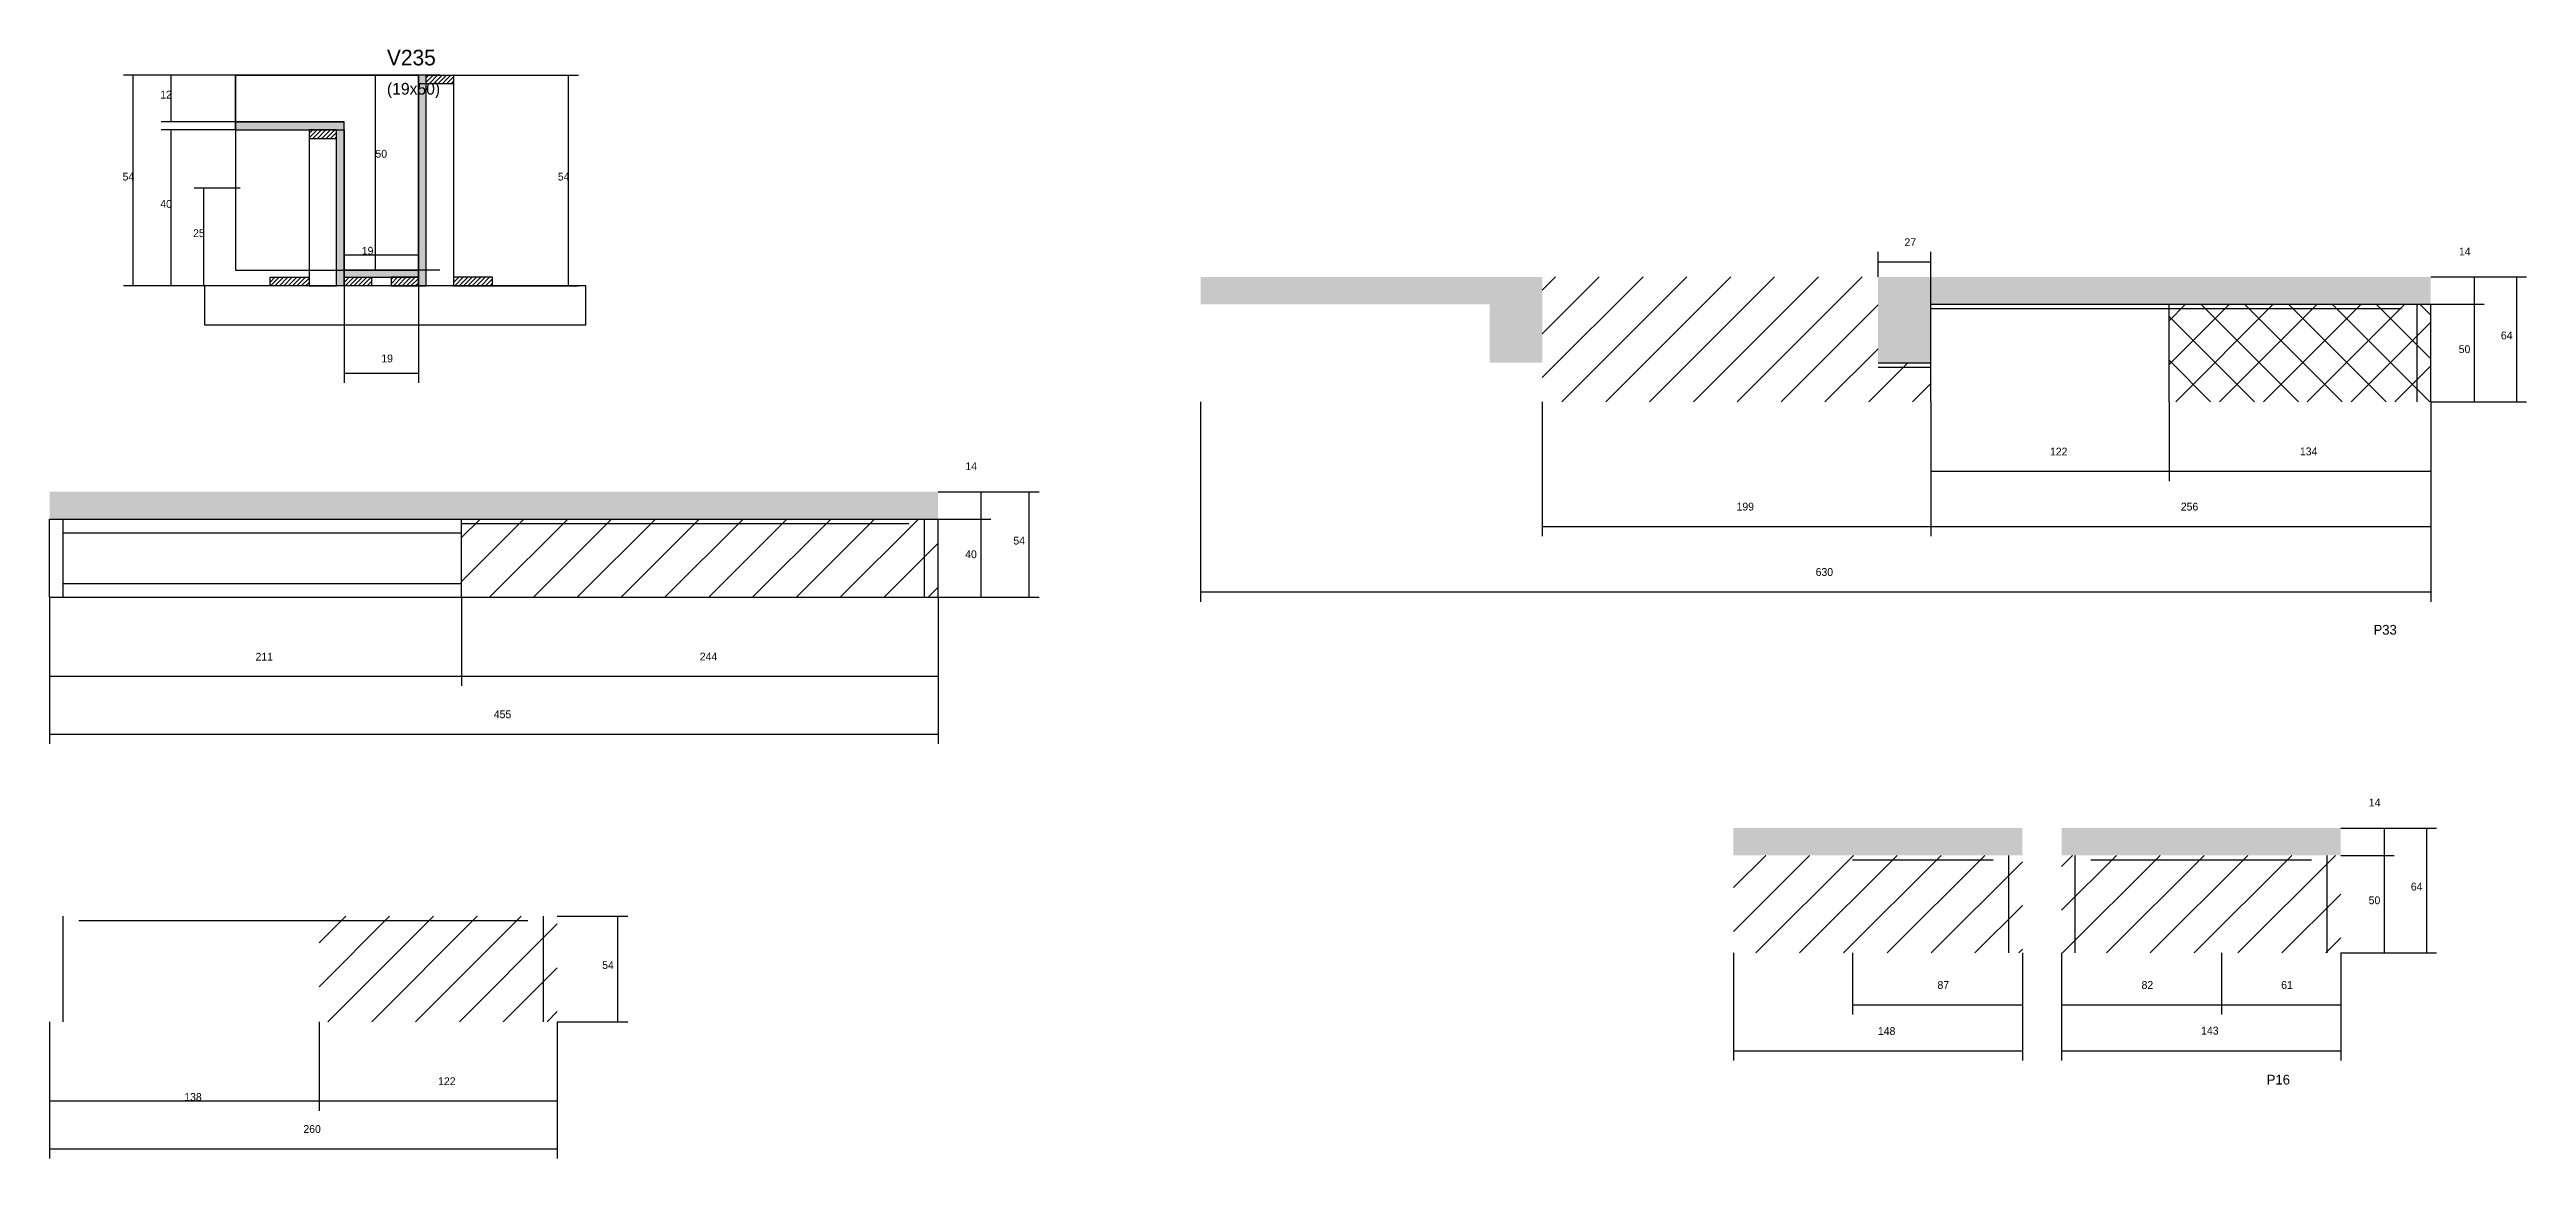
# Model space of a CAD drawing. Header units: metres. Extents: x -2848 to 21926, y -45195 to 1016.
# Drawn here: x 4627 to 5896, y -18155 to -17587 of the extents above; entities that cross this region are included whole.
import ezdxf

# ---------------------------------------------------------------- set-up
doc = ezdxf.new("R2010")
doc.units = ezdxf.units.M
for name, color, linetype in [('CONCRETO', 251, 'Continuous'), ('COTA', 241, 'Continuous'), ('Cota Seção (2x)', 4, 'Continuous'), ('Hachura', 253, 'Continuous'), ('Madeira', 126, 'Continuous'), ('NOMENCLATURA', 7, 'Continuous'), ('Painéis', 200, 'Continuous'), ('REAPROVEITAMENTO', 251, 'Continuous'), ('SARR_2.2x7', 40, 'Continuous'), ('Texto Seção', 7, 'Continuous')]:
    doc.layers.add(name, color=color, linetype=linetype)

msp = doc.modelspace()

# ---------------------------------------------------------------- texts
at = {"layer": 'COTA'}
for s, p in [('12', (4683.9, -17612)), ('54', (4664.6, -17654)), ('54', (4887.5, -17654)), ('40', (4683.9, -17668)), ('25', (4700.7, -17683)), ('27', (5577.1, -17687.6)), ('14', (5861, -17692.4)), ('64', (5882.5, -17735.4)), ('19', (4797.1, -17747.2)), ('50', (5860.9, -17742.4)), ('122', (5651.6, -17794.9)), ('134', (5779.6, -17794.8)), ('14', (5096.2, -17802.4)), ('199', (5491.1, -17823.1)), ('256', (5718.6, -17823.1)), ('40', (5096.1, -17847.5)), ('54', (5120.8, -17840.5)), ('630', (5531.6, -17856.6)), ('211', (4732.7, -17900)), ('244', (4960.2, -17899.9)), ('455', (4854.7, -17929.5)), ('14', (5814.9, -17974.7)), ('50', (5814.8, -18024.8)), ('64', (5836.4, -18017.8)), ('54', (4910.2, -18058)), ('87', (5594, -18068.2)), ('82', (5698.5, -18068.2)), ('61', (5770, -18068.2)), ('148', (5563.5, -18091.8)), ('143', (5729, -18091.6)), ('138', (4696.2, -18125.6)), ('122', (4826.2, -18117.5)), ('260', (4757.2, -18142))]:
    msp.add_text(s, height=4, dxfattribs=at).set_placement(p)
at = {"layer": 'Cota Seção (2x)'}
for s, p in [('50', (4794.1, -17642.3)), ('19', (4787.1, -17692))]:
    msp.add_text(s, height=4, dxfattribs=at).set_placement(p)
at = {"layer": 'NOMENCLATURA'}
for s, p in [('P33', (5817.3, -17886.7)), ('P16', (5762.6, -18117.2))]:
    msp.add_text(s, height=5, dxfattribs=at).set_placement(p)
at = {"layer": 'Texto Seção'}
for s, height, p in [('V235', 8, (4800, -17595)), ('(19x50)', 6, (4800, -17610))]:
    msp.add_text(s, height=height, dxfattribs=at).set_placement(p)

# ---------------------------------------------------------------- hatches: boundary and pattern name
at = {"layer": 'COTA'}
h = msp.add_hatch(dxfattribs=at)
h.set_pattern_fill('AR-CONC', scale=0.03)
h.paths.add_polyline_path([(5391.6, -17747.4), (5391.6, -17703.4), (5391.6, -17703.4), (5216.6, -17703.4), (5216.6, -17703.4), (5216.6, -17717.4), (5216.6, -17717.4), (5364.6, -17717.4), (5364.6, -17717.4), (5364.6, -17747.4), (5364.6, -17747.4), (5391.6, -17747.4)])
h = msp.add_hatch(dxfattribs=at)
h.set_pattern_fill('AR-CONC', scale=0.03)
h.paths.add_polyline_path([(5563.6, -17703.4), (5563.6, -17747.4), (5563.6, -17747.4), (5590.6, -17747.4), (5590.6, -17747.4), (5590.6, -17717.4), (5590.6, -17717.4), (5846.6, -17717.4), (5846.6, -17717.4), (5846.6, -17703.4), (5846.6, -17703.4), (5563.6, -17703.4)])
h = msp.add_hatch(dxfattribs=at)
h.set_pattern_fill('AR-CONC', scale=0.03)
h.paths.add_polyline_path([(5082.2, -17827.5), (5082.2, -17813.5), (5082.2, -17813.5), (4627.2, -17813.5), (4627.2, -17813.5), (4627.2, -17827.5), (4627.2, -17827.5), (5082.2, -17827.5)])
h = msp.add_hatch(dxfattribs=at)
h.set_pattern_fill('AR-CONC', scale=0.03)
h.paths.add_polyline_path([(5637.5, -17999.8), (5637.5, -17985.8), (5637.5, -17985.8), (5489.5, -17985.8), (5489.5, -17985.8), (5489.5, -17999.8), (5489.5, -17999.8), (5637.5, -17999.8)])
h = msp.add_hatch(dxfattribs=at)
h.set_pattern_fill('AR-CONC', scale=0.03)
h.paths.add_polyline_path([(5800.5, -17999.8), (5800.5, -17985.8), (5800.5, -17985.8), (5657.5, -17985.8), (5657.5, -17985.8), (5657.5, -17999.8), (5657.5, -17999.8), (5800.5, -17999.8)])
at = {"layer": 'Hachura'}
h = msp.add_hatch(color=8, dxfattribs=at)
h.dxf.hatch_style = 1
h.paths.add_polyline_path([(4820.1, -17600), (4816.1, -17600), (4816.1, -17600), (4816.1, -17708), (4816.1, -17708), (4820.1, -17708), (4820.1, -17708), (4820.1, -17600)])
h = msp.add_hatch(dxfattribs=at)
h.set_pattern_fill('ANSI31', scale=0.5)
h.paths.add_polyline_path([(4820.1, -17604.4), (4820.1, -17600), (4820.1, -17600), (4834.1, -17600), (4834.1, -17600), (4834.1, -17604.4), (4834.1, -17604.4), (4820.1, -17604.4)])
h = msp.add_hatch(color=8, dxfattribs=at)
h.dxf.hatch_style = 1
h.paths.add_polyline_path([(4778.1, -17628), (4778.1, -17624), (4778.1, -17624), (4722.5, -17624), (4722.5, -17624), (4722.5, -17628), (4722.5, -17628), (4778.1, -17628)])
h = msp.add_hatch(dxfattribs=at)
h.set_pattern_fill('ANSI31', scale=0.5)
h.paths.add_polyline_path([(4774.1, -17632.4), (4774.1, -17628), (4774.1, -17628), (4760.1, -17628), (4760.1, -17628), (4760.1, -17632.4), (4760.1, -17632.4), (4774.1, -17632.4)])
h = msp.add_hatch(color=8, dxfattribs=at)
h.dxf.hatch_style = 1
h.paths.add_polyline_path([(4774.1, -17628), (4778.1, -17628), (4778.1, -17628), (4778.1, -17708), (4778.1, -17708), (4774.1, -17708), (4774.1, -17708), (4774.1, -17628)])
h = msp.add_hatch(dxfattribs=at)
h.set_pattern_fill('ANSI31', scale=0.5)
h.paths.add_polyline_path([(4740.1, -17708), (4740.1, -17703.6), (4740.1, -17703.6), (4760.1, -17703.6), (4760.1, -17703.6), (4760.1, -17708), (4760.1, -17708), (4740.1, -17708)])
h = msp.add_hatch(color=8, dxfattribs=at)
h.dxf.hatch_style = 1
h.paths.add_polyline_path([(4816.1, -17703.6), (4816.1, -17700), (4816.1, -17700), (4778.1, -17700), (4778.1, -17700), (4778.1, -17703.6), (4778.1, -17703.6), (4816.1, -17703.6)])
h = msp.add_hatch(dxfattribs=at)
h.set_pattern_fill('ANSI31', scale=0.5)
h.paths.add_polyline_path([(4778.1, -17708), (4778.1, -17703.6), (4778.1, -17703.6), (4792.1, -17703.6), (4792.1, -17703.6), (4792.1, -17708), (4792.1, -17708), (4778.1, -17708)])
h = msp.add_hatch(dxfattribs=at)
h.set_pattern_fill('ANSI31', scale=0.5)
h.paths.add_polyline_path([(4816.1, -17708), (4816.1, -17703.6), (4816.1, -17703.6), (4802.1, -17703.6), (4802.1, -17703.6), (4802.1, -17708), (4802.1, -17708), (4816.1, -17708)])
h = msp.add_hatch(dxfattribs=at)
h.set_pattern_fill('ANSI31', scale=0.5)
h.paths.add_polyline_path([(4854.1, -17708), (4854.1, -17703.6), (4854.1, -17703.6), (4834.1, -17703.6), (4834.1, -17703.6), (4834.1, -17708), (4834.1, -17708), (4854.1, -17708)])
at = {"layer": 'REAPROVEITAMENTO'}
h = msp.add_hatch(dxfattribs=at)
h.set_pattern_fill('ANSI31', scale=5)
h.paths.add_polyline_path([(5563.6, -17747.4), (5563.6, -17703.4), (5563.6, -17703.4), (5391.6, -17703.4), (5391.6, -17703.4), (5391.6, -17767.4), (5391.6, -17767.4), (5590.6, -17767.4), (5590.6, -17767.4), (5590.6, -17747.4), (5590.6, -17747.4), (5563.6, -17747.4)])
h = msp.add_hatch(dxfattribs=at)
h.set_pattern_fill('ANSI37', scale=5)
h.paths.add_polyline_path([(5846.6, -17717.4), (5712.6, -17717.4), (5712.6, -17717.4), (5712.6, -17767.4), (5712.6, -17767.4), (5846.6, -17767.4), (5846.6, -17767.4), (5846.6, -17717.4)])
h = msp.add_hatch(dxfattribs=at)
h.set_pattern_fill('ANSI31', scale=5)
h.paths.add_polyline_path([(4838.2, -17867.5), (5082.2, -17867.5), (5082.2, -17867.5), (5082.2, -17827.5), (5082.2, -17827.5), (4838.2, -17827.5), (4838.2, -17827.5), (4838.2, -17867.5)])
h = msp.add_hatch(dxfattribs=at)
h.set_pattern_fill('ANSI31', scale=5)
h.paths.add_polyline_path([(5489.5, -18049.8), (5637.5, -18049.8), (5637.5, -18049.8), (5637.5, -17999.8), (5637.5, -17999.8), (5489.5, -17999.8), (5489.5, -17999.8), (5489.5, -18049.8)])
h = msp.add_hatch(dxfattribs=at)
h.set_pattern_fill('ANSI31', scale=5)
h.paths.add_polyline_path([(5657.5, -18049.8), (5800.5, -18049.8), (5800.5, -18049.8), (5800.5, -17999.8), (5800.5, -17999.8), (5657.5, -17999.8), (5657.5, -17999.8), (5657.5, -18049.8)])
h = msp.add_hatch(dxfattribs=at)
h.set_pattern_fill('ANSI31', scale=5)
h.paths.add_polyline_path([(4887.2, -18085), (4887.2, -18031), (4887.2, -18031), (4765.2, -18031), (4765.2, -18031), (4765.2, -18085), (4765.2, -18085), (4887.2, -18085)])

# ---------------------------------------------------------------- linework, layer by layer
at = {"layer": 'CONCRETO'}
for points in [[(4722.5, -17624), (4722.5, -17600), (4816.1, -17600), (4816.1, -17628), (4816.1, -17628), (4816.1, -17700), (4778.1, -17700), (4778.1, -17624)], [(4722.5, -17700), (4816.1, -17700), (4816.1, -17600), (4722.5, -17600)]]:
    msp.add_lwpolyline(points, close=True, dxfattribs=at)
at = {"layer": 'COTA'}
for p, q in [((4722.5, -17600), (4665.1, -17600)), ((4670.1, -17708), (4670.1, -17600)), ((4722.5, -17600), (4684.4, -17600)), ((4689.4, -17624), (4689.4, -17600)), ((4834.1, -17600), (4898, -17600)), ((4893, -17708), (4893, -17600)), ((4722.5, -17624), (4684.4, -17624)), ((4722.5, -17628), (4684.4, -17628)), ((4689.4, -17708), (4689.4, -17628)), ((4724.8, -17658), (4701.2, -17658)), ((4706.2, -17708), (4706.2, -17658)), ((5563.6, -17703.4), (5563.6, -17690.6)), ((5590.6, -17717.4), (5590.6, -17690.6)), ((5563.6, -17695.6), (5590.6, -17695.6)), ((5846.6, -17703.4), (5874, -17703.4)), ((5846.6, -17703.4), (5895.6, -17703.4)), ((5869, -17717.4), (5869, -17703.4)), ((5890.6, -17767.4), (5890.6, -17703.4)), ((4744.5, -17708), (4665.1, -17708)), ((4744.5, -17708), (4684.4, -17708)), ((4724.8, -17708), (4701.2, -17708)), ((4778.1, -17708), (4778.1, -17757.7)), ((4816.1, -17708), (4816.1, -17757.7)), ((4849.7, -17708), (4898, -17708)), ((5846.6, -17717.4), (5874, -17717.4)), ((5846.6, -17717.4), (5874, -17717.4)), ((5869, -17767.4), (5869, -17717.4)), ((4778.1, -17752.7), (4816.1, -17752.7)), ((5216.6, -17767.4), (5216.6, -17869.8)), ((5391.6, -17767.4), (5391.6, -17836.2)), ((5590.6, -17767.4), (5590.6, -17836.2)), ((5590.6, -17767.4), (5590.6, -17836.2)), ((5590.6, -17767.4), (5590.6, -17808)), ((5712.6, -17767.4), (5712.6, -17808)), ((5712.6, -17767.4), (5712.6, -17808)), ((5846.6, -17767.4), (5874, -17767.4)), ((5846.6, -17767.4), (5895.6, -17767.4)), ((5846.6, -17767.4), (5846.6, -17869.8)), ((5846.6, -17767.4), (5846.6, -17836.2)), ((5846.6, -17767.4), (5846.6, -17808)), ((5590.6, -17803), (5712.6, -17803)), ((5712.6, -17803), (5846.6, -17803)), ((5082.2, -17813.5), (5109.2, -17813.5)), ((5082.2, -17813.5), (5133.9, -17813.5)), ((5104.2, -17827.5), (5104.2, -17813.5)), ((5128.9, -17867.5), (5128.9, -17813.5)), ((5082.2, -17827.5), (5109.2, -17827.5)), ((5082.2, -17827.5), (5109.2, -17827.5)), ((5104.2, -17867.5), (5104.2, -17827.5)), ((5391.6, -17831.2), (5590.6, -17831.2)), ((5590.6, -17831.2), (5846.6, -17831.2)), ((4627.2, -17867.5), (4627.2, -17913)), ((4627.2, -17867.5), (4627.2, -17942.6)), ((4838.2, -17867.5), (4838.2, -17913)), ((4838.2, -17867.5), (4838.2, -17913)), ((5082.2, -17867.5), (5082.2, -17913)), ((5082.2, -17867.5), (5082.2, -17942.6)), ((5082.2, -17867.5), (5109.2, -17867.5)), ((5082.2, -17867.5), (5133.9, -17867.5)), ((5216.6, -17864.8), (5846.6, -17864.8)), ((4627.2, -17908), (4838.2, -17908)), ((4838.2, -17908), (5082.2, -17908)), ((4627.2, -17937.6), (5082.2, -17937.6)), ((5800.5, -17985.8), (5827.9, -17985.8)), ((5800.5, -17985.8), (5849.5, -17985.8)), ((5822.9, -17999.8), (5822.9, -17985.8)), ((5844.5, -18049.8), (5844.5, -17985.8)), ((5800.5, -17999.8), (5827.9, -17999.8)), ((5800.5, -17999.8), (5827.9, -17999.8)), ((5822.9, -18049.8), (5822.9, -17999.8)), ((4887.2, -18031), (4923.3, -18031)), ((4918.3, -18085), (4918.3, -18031)), ((5489.5, -18049.8), (5489.5, -18104.9)), ((5550.5, -18049.8), (5550.5, -18081.3)), ((5637.5, -18049.8), (5637.5, -18081.3)), ((5637.5, -18049.8), (5637.5, -18104.9)), ((5657.5, -18049.8), (5657.5, -18081.3)), ((5657.5, -18049.8), (5657.5, -18104.9)), ((5739.5, -18049.8), (5739.5, -18081.3)), ((5739.5, -18049.8), (5739.5, -18081.3)), ((5800.5, -18049.8), (5800.5, -18081.3)), ((5800.5, -18049.8), (5800.5, -18104.9)), ((5800.5, -18049.8), (5827.9, -18049.8)), ((5800.5, -18049.8), (5849.5, -18049.8)), ((4627.2, -18085), (4627.2, -18130.6)), ((4627.2, -18085), (4627.2, -18155.1)), ((4765.2, -18085), (4765.2, -18130.6)), ((4765.2, -18085), (4765.2, -18130.6)), ((4887.2, -18085), (4887.2, -18130.6)), ((4887.2, -18085), (4887.2, -18155.1)), ((4887.2, -18085), (4923.3, -18085)), ((5550.5, -18076.3), (5637.5, -18076.3)), ((5657.5, -18076.3), (5739.5, -18076.3)), ((5739.5, -18076.3), (5800.5, -18076.3)), ((5489.5, -18099.9), (5637.5, -18099.9)), ((5657.5, -18099.9), (5800.5, -18099.9)), ((4627.2, -18125.6), (4765.2, -18125.6)), ((4765.2, -18125.6), (4887.2, -18125.6)), ((4627.2, -18150.1), (4887.2, -18150.1))]:
    msp.add_line(p, q, dxfattribs=at)
at = {"layer": 'Cota Seção (2x)'}
for p, q in [((4827.1, -17600), (4789.1, -17600)), ((4794.1, -17700), (4794.1, -17600)), ((4778.1, -17708), (4778.1, -17687)), ((4778.1, -17692), (4816.1, -17692)), ((4816.1, -17708), (4816.1, -17687)), ((4827.1, -17700), (4789.1, -17700))]:
    msp.add_line(p, q, dxfattribs=at)
at = {"layer": 'Madeira'}
for points in [[(4820.1, -17604.4), (4820.1, -17600), (4834.1, -17600), (4834.1, -17604.4)], [(4820.1, -17600), (4834.1, -17600), (4834.1, -17708), (4820.1, -17708)], [(4774.1, -17632.4), (4774.1, -17628), (4760.1, -17628), (4760.1, -17632.4)], [(4774.1, -17628), (4760.1, -17628), (4760.1, -17708), (4774.1, -17708)], [(4740.1, -17708), (4740.1, -17703.6), (4760.1, -17703.6), (4760.1, -17708)], [(4778.1, -17708), (4778.1, -17703.6), (4792.1, -17703.6), (4792.1, -17708)], [(4816.1, -17708), (4816.1, -17703.6), (4802.1, -17703.6), (4802.1, -17708)], [(4854.1, -17708), (4854.1, -17703.6), (4834.1, -17703.6), (4834.1, -17708)], [(4706.6, -17728), (4901.8, -17728), (4901.8, -17708), (4706.6, -17708)]]:
    msp.add_lwpolyline(points, close=True, dxfattribs=at)
at = {"layer": 'Painéis'}
for p, q in [((4816.1, -17708), (4816.1, -17600)), ((4722.5, -17624), (4778.1, -17624)), ((4722.5, -17628), (4722.5, -17624)), ((4778.1, -17628), (4778.1, -17624)), ((4778.1, -17708), (4778.1, -17628)), ((4778.1, -17700), (4816.1, -17700)), ((4778.1, -17703.6), (4778.1, -17700)), ((4816.1, -17703.6), (4816.1, -17700)), ((5590.6, -17717.4), (5846.6, -17717.4)), ((5590.6, -17767.4), (5590.6, -17717.4)), ((5712.6, -17767.4), (5712.6, -17717.4)), ((5846.6, -17767.4), (5846.6, -17717.4)), ((5563.6, -17747.4), (5590.6, -17747.4)), ((4627.2, -17827.5), (5082.2, -17827.5)), ((4627.2, -17867.5), (4627.2, -17827.5)), ((4838.2, -17867.5), (4838.2, -17827.5)), ((5082.2, -17867.5), (5082.2, -17827.5)), ((4627.2, -17867.5), (5082.2, -17867.5))]:
    msp.add_line(p, q, dxfattribs=at)
for points in [[(4820.1, -17600), (4816.1, -17600), (4816.1, -17708), (4820.1, -17708)], [(4778.1, -17628), (4778.1, -17624), (4722.5, -17624), (4722.5, -17628)], [(4774.1, -17628), (4778.1, -17628), (4778.1, -17708), (4774.1, -17708)], [(4816.1, -17703.6), (4816.1, -17700), (4778.1, -17700), (4778.1, -17703.6)]]:
    msp.add_lwpolyline(points, close=True, dxfattribs=at)
at = {"layer": 'SARR_2.2x7'}
for p, q in [((5839.6, -17767.4), (5839.6, -17717.4)), ((5590.6, -17719.6), (5831.6, -17719.6)), ((5563.6, -17749.6), (5590.6, -17749.6)), ((4634.2, -17867.5), (4634.2, -17827.5)), ((4838.2, -17829.7), (5067.2, -17829.7)), ((5075.2, -17867.5), (5075.2, -17827.5)), ((4634.2, -17834.5), (4838.2, -17834.5)), ((4634.2, -17860.5), (4838.2, -17860.5)), ((5550.5, -18002), (5622.5, -18002)), ((5630.5, -18049.8), (5630.5, -17999.8)), ((5664.5, -18049.8), (5664.5, -17999.8)), ((5672.5, -18002), (5739.5, -18002)), ((5739.5, -18002), (5785.5, -18002)), ((5793.5, -18049.8), (5793.5, -17999.8)), ((4634.2, -18085), (4634.2, -18031)), ((4642.2, -18033.2), (4765.2, -18033.2)), ((4765.2, -18033.2), (4872.2, -18033.2)), ((4880.2, -18085), (4880.2, -18031))]:
    msp.add_line(p, q, dxfattribs=at)

msp.set_redraw_order([(e.dxf.handle, doc.entitydb.next_handle()) for e in msp.query("TEXT MTEXT ATTDEF DIMENSION ARC_DIMENSION")])  # texts and dimensions are drawn at this point

doc.saveas('drawing.dxf')
